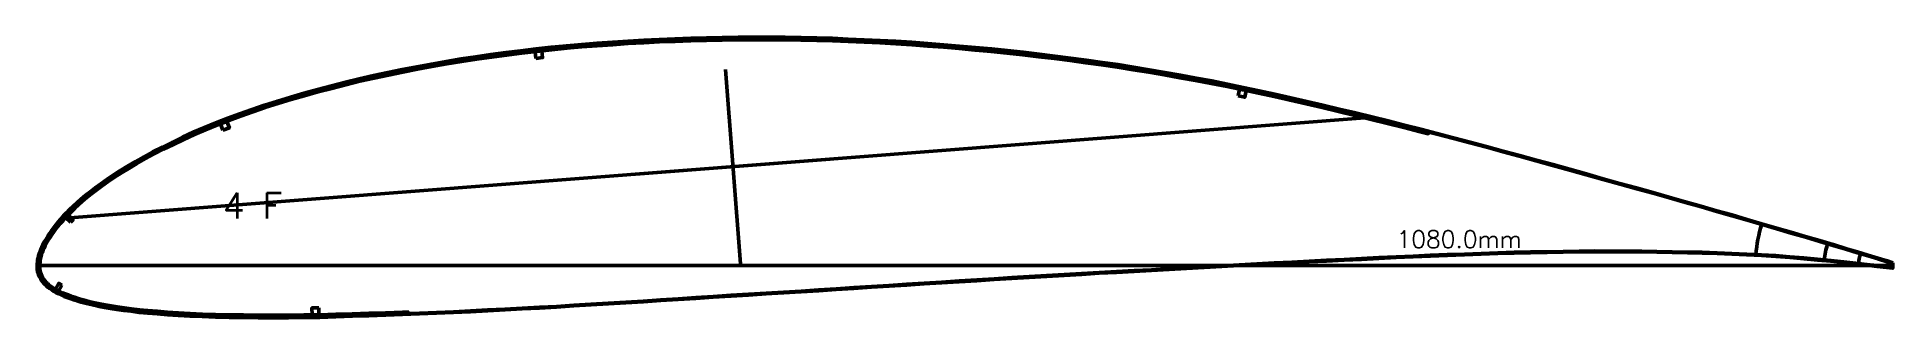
# Model space of a CAD drawing. Header units: metres. Extents: x -405 to 675, y -15418 to 133.
# Drawn here: x -405 to 675, y -630 to -467 of the extents above; entities that cross this region are included whole.
import ezdxf
from ezdxf.enums import TextEntityAlignment as Align

# ---------------------------------------------------------------- set-up
doc = ezdxf.new("R2010")
doc.units = ezdxf.units.M
for name, color, linetype, lineweight in [('FoilLayer', 7, 'Continuous', 50), ('RefFoilLayer', 7, 'Continuous', 50), ('StringerLayer', 7, 'Continuous', 50), ('SubLayer', 7, 'Continuous', 50), ('TextLayer', 7, 'Continuous', 50)]:
    doc.layers.add(name, color=color, linetype=linetype, lineweight=lineweight)
doc.styles.add('MSゴシック', font='romans')

msp = doc.modelspace()

# ---------------------------------------------------------------- texts
at = {"layer": 'TextLayer', "style": 'MSゴシック'}
msp.add_text('4 F', height=15, dxfattribs=at).set_placement((-297, -572.7))
msp.add_text('1080.0mm', height=10, dxfattribs=at).set_placement((459, -592.7), align=Align.BOTTOM_RIGHT)

# ---------------------------------------------------------------- linework, layer by layer
at = {"layer": 'FoilLayer'}
msp.add_lwpolyline([(674.9, -598.8), (671.6, -597.8), (666.3, -596.1), (660.5, -594.4), (654.2, -592.5), (647.4, -590.4), (640, -588.3), (632.2, -586), (624.1, -583.5), (615.7, -581.1), (607.2, -578.6), (598.7, -576.2), (590.1, -573.6), (581.3, -571.1), (572.4, -568.5), (563.4, -565.9), (554.2, -563.4), (544.8, -560.7), (535.3, -558), (525.7, -555.3), (516, -552.6), (506.2, -549.9), (496.5, -547.2), (486.8, -544.5), (477, -541.8), (467.3, -539.1), (457.6, -536.5), (448, -533.8), (438.4, -531.2), (428.8, -528.7), (419.2, -526.1), (409.6, -523.6), (404.9, -522.4), (404.6, -523.4), (399.8, -522.2), (390.3, -519.8), (380.8, -517.4), (371.3, -515), (361.9, -512.7), (352.4, -510.5), (342.9, -508.2), (333.6, -506), (324.2, -503.9), (315, -501.8), (305.8, -499.8), (296.6, -497.9), (287.5, -496), (278.3, -494.2), (269.2, -492.5), (260.1, -490.8), (251, -489.2), (241.9, -487.6), (232.8, -486.2), (223.7, -484.7), (214.5, -483.4), (205.4, -482.1), (196.2, -480.8), (187.1, -479.7), (177.9, -478.6), (168.7, -477.5), (159.5, -476.5), (150.2, -475.6), (141, -474.7), (131.7, -473.9), (122.5, -473.1), (113.2, -472.4), (104, -471.7), (94.7, -471.1), (85.5, -470.6), (76.3, -470.2), (67.1, -469.8), (57.9, -469.4), (48.7, -469.1), (39.5, -468.9), (30.4, -468.8), (21.2, -468.7), (12, -468.7), (2.9, -468.8), (-6.3, -468.9), (-15.4, -469.1), (-24.6, -469.3), (-33.7, -469.7), (-42.8, -470), (-51.9, -470.5), (-61, -471), (-70, -471.6), (-79, -472.2), (-87.9, -472.9), (-96.8, -473.7), (-105.6, -474.6), (-114.4, -475.5), (-123.2, -476.5), (-131.9, -477.6), (-140.6, -478.8), (-149.3, -480.1), (-158, -481.4), (-166.6, -482.8), (-175.2, -484.3), (-183.7, -485.9), (-192.2, -487.5), (-200.5, -489.3), (-208.9, -491.1), (-217.1, -492.9), (-225.3, -494.9), (-233.4, -497), (-241.4, -499.1), (-249.3, -501.3), (-257.1, -503.5), (-264.7, -505.8), (-272.2, -508.2), (-279.4, -510.6), (-286.6, -513.1), (-293.5, -515.7), (-300.4, -518.4), (-307, -521.1), (-313.4, -523.9), (-319.7, -526.7), (-325.7, -529.6), (-331.5, -532.4), (-337, -535.2), (-342.2, -538), (-347.1, -540.8), (-351.7, -543.5), (-355.9, -546.1), (-360, -548.7), (-363.7, -551.2), (-367.1, -553.6), (-370.3, -556), (-373.3, -558.3), (-376, -560.4), (-378.6, -562.6), (-380.9, -564.6), (-383, -566.6), (-385, -568.5), (-386.8, -570.3), (-388.5, -572.1), (-390.1, -573.9), (-391.5, -575.5), (-392.9, -577.2), (-394.1, -578.7), (-395.2, -580.3), (-396.3, -581.8), (-397.2, -583.2), (-398.1, -584.6), (-398.9, -586), (-399.7, -587.3), (-400.3, -588.6), (-400.9, -589.9), (-401.5, -591.1), (-401.9, -592.4), (-402.4, -593.5), (-402.7, -594.6), (-403, -595.8), (-403.2, -596.9), (-403.3, -598), (-403.5, -599), (-403.5, -600.1), (-403.5, -601), (-403.4, -602), (-403.3, -603), (-403, -604), (-402.7, -605), (-402.3, -605.9), (-401.8, -606.9), (-401.2, -607.8), (-400.5, -608.7), (-399.7, -609.6), (-398.8, -610.5), (-397.9, -611.3), (-396.8, -612.1), (-395.7, -612.9), (-394.5, -613.7), (-393.2, -614.4), (-391.8, -615.1), (-390.3, -615.8), (-388.7, -616.5), (-387, -617.1), (-385.2, -617.8), (-383.2, -618.4), (-381.2, -619.1), (-379, -619.7), (-376.7, -620.4), (-374.2, -621), (-371.5, -621.6), (-368.5, -622.2), (-365.4, -622.8), (-362, -623.4), (-358.4, -624), (-354.4, -624.6), (-350.2, -625.2), (-345.5, -625.7), (-340.5, -626.2), (-335, -626.6), (-329.1, -627.1), (-322.8, -627.5), (-316, -627.9), (-308.8, -628.2), (-301.2, -628.4), (-293.2, -628.6), (-284.9, -628.7), (-276.3, -628.8), (-267.6, -628.9), (-258.7, -628.9), (-249.7, -628.7), (-240.5, -628.6), (-231.1, -628.3), (-221.6, -628), (-212, -627.7), (-202.2, -627.4), (-192.4, -627), (-189.1, -626.9), (-189, -627.9), (-182.4, -627.7), (-172.5, -627.2), (-162.6, -626.8), (-152.7, -626.3), (-142.8, -625.8), (-132.8, -625.3), (-122.7, -624.8), (-112.7, -624.2), (-102.7, -623.7), (-92.7, -623.1), (-82.7, -622.5), (-72.6, -621.8), (-62.4, -621.2), (-52.3, -620.6), (-42.1, -619.9), (-31.9, -619.3), (-21.7, -618.6), (-11.5, -618), (-1.3, -617.3), (9, -616.7), (19.2, -616.1), (29.4, -615.4), (39.6, -614.8), (49.8, -614.1), (60.1, -613.5), (70.3, -612.8), (80.5, -612.2), (90.7, -611.6), (101, -610.9), (111.2, -610.3), (121.4, -609.6), (131.6, -608.9), (141.8, -608.3), (152, -607.7), (162.2, -607), (172.4, -606.4), (182.5, -605.8), (192.7, -605.2), (202.8, -604.6), (213, -604.1), (223.2, -603.5), (233.4, -602.9), (243.6, -602.4), (253.8, -601.8), (264, -601.3), (274.2, -600.7), (284.4, -600.1), (294.6, -599.6), (304.8, -599), (315, -598.5), (325.2, -598), (335.3, -597.4), (345.4, -596.9), (355.6, -596.4), (365.7, -595.9), (375.8, -595.4), (385.9, -594.9), (395.9, -594.5), (405.8, -594), (415.7, -593.6), (425.6, -593.3), (435.3, -592.9), (445, -592.6), (454.6, -592.3), (464.2, -592.1), (473.8, -592), (483.2, -591.8), (492.5, -591.6), (501.6, -591.5), (510.7, -591.6), (519.8, -591.6), (528.8, -591.7), (537.7, -591.8), (546.5, -592), (555.4, -592.2), (564.1, -592.3), (572.7, -592.5), (581.3, -592.9), (589.9, -593.3), (598.5, -593.8), (606.8, -594.2), (615, -594.9), (623.2, -595.6), (631.2, -596.3), (638.9, -597.1), (646.3, -597.8), (653.3, -598.6), (659.8, -599.3), (665.9, -600), (671.5, -600.7), (675, -601.2)], close=True, dxfattribs=at)
at = {"layer": 'RefFoilLayer'}
msp.add_lwpolyline([(675, -598.4), (671.7, -597.3), (666.4, -595.7), (660.6, -593.9), (654.4, -592), (647.5, -590), (640.2, -587.8), (632.4, -585.5), (624.2, -583.1), (615.8, -580.6), (607.4, -578.2), (598.8, -575.7), (590.2, -573.2), (581.4, -570.6), (572.5, -568.1), (563.5, -565.5), (554.3, -562.9), (544.9, -560.3), (535.4, -557.6), (525.8, -554.9), (516.1, -552.2), (506.4, -549.5), (496.6, -546.7), (486.9, -544), (477.2, -541.3), (467.5, -538.7), (457.8, -536), (448.1, -533.4), (438.5, -530.8), (428.9, -528.2), (419.3, -525.7), (409.7, -523.2), (400.2, -520.7), (390.7, -518.3), (381.2, -515.9), (371.7, -513.6), (362.2, -511.3), (352.7, -509), (343.3, -506.8), (333.9, -504.6), (324.6, -502.4), (315.3, -500.4), (306.1, -498.4), (296.9, -496.4), (287.8, -494.5), (278.6, -492.7), (269.5, -491), (260.4, -489.3), (251.3, -487.7), (242.1, -486.2), (233, -484.7), (223.9, -483.2), (214.8, -481.9), (205.6, -480.6), (196.4, -479.4), (187.3, -478.2), (178.1, -477.1), (168.9, -476), (159.6, -475), (150.4, -474.1), (141.1, -473.2), (131.8, -472.4), (122.6, -471.6), (113.3, -470.9), (104.1, -470.2), (94.8, -469.6), (85.6, -469.1), (76.4, -468.7), (67.1, -468.3), (57.9, -467.9), (48.7, -467.6), (39.6, -467.4), (30.4, -467.3), (21.2, -467.2), (12, -467.2), (2.9, -467.3), (-6.3, -467.4), (-15.5, -467.6), (-24.6, -467.8), (-33.8, -468.2), (-42.9, -468.5), (-52, -469), (-61.1, -469.5), (-70.1, -470.1), (-79.1, -470.7), (-88.1, -471.4), (-97, -472.2), (-105.8, -473.1), (-114.6, -474), (-123.4, -475.1), (-132.1, -476.2), (-140.9, -477.3), (-149.6, -478.6), (-158.2, -479.9), (-166.9, -481.4), (-175.5, -482.9), (-184, -484.4), (-192.5, -486.1), (-200.9, -487.8), (-209.2, -489.6), (-217.5, -491.5), (-225.6, -493.4), (-233.7, -495.5), (-241.8, -497.6), (-249.7, -499.8), (-257.5, -502.1), (-265.2, -504.4), (-272.6, -506.8), (-279.9, -509.2), (-287.1, -511.7), (-294.1, -514.4), (-300.9, -517), (-307.6, -519.8), (-314.1, -522.5), (-320.3, -525.4), (-326.3, -528.2), (-332.1, -531.1), (-337.7, -533.9), (-342.9, -536.7), (-347.8, -539.5), (-352.4, -542.2), (-356.8, -544.9), (-360.8, -547.5), (-364.5, -550), (-368, -552.4), (-371.3, -554.8), (-374.2, -557.1), (-377, -559.3), (-379.5, -561.4), (-381.9, -563.5), (-384.1, -565.5), (-386.1, -567.4), (-387.9, -569.3), (-389.6, -571.1), (-391.2, -572.9), (-392.7, -574.6), (-394, -576.2), (-395.3, -577.8), (-396.5, -579.4), (-397.5, -580.9), (-398.5, -582.4), (-399.4, -583.9), (-400.2, -585.3), (-401, -586.6), (-401.7, -588), (-402.3, -589.3), (-402.9, -590.6), (-403.3, -591.8), (-403.8, -593.1), (-404.2, -594.3), (-404.4, -595.5), (-404.7, -596.7), (-404.8, -597.8), (-405, -599), (-405, -600.1), (-405, -601.2), (-404.9, -602.3), (-404.7, -603.4), (-404.4, -604.5), (-404.1, -605.6), (-403.6, -606.6), (-403, -607.7), (-402.4, -608.7), (-401.6, -609.7), (-400.8, -610.7), (-399.8, -611.6), (-398.8, -612.5), (-397.7, -613.4), (-396.5, -614.2), (-395.2, -615), (-393.9, -615.8), (-392.4, -616.5), (-390.9, -617.2), (-389.2, -617.9), (-387.5, -618.6), (-385.7, -619.2), (-383.7, -619.9), (-381.6, -620.5), (-379.4, -621.2), (-377, -621.8), (-374.5, -622.4), (-371.8, -623.1), (-368.8, -623.7), (-365.7, -624.3), (-362.3, -624.9), (-358.6, -625.5), (-354.6, -626.1), (-350.3, -626.6), (-345.7, -627.2), (-340.6, -627.7), (-335.2, -628.1), (-329.2, -628.6), (-322.9, -629), (-316.1, -629.4), (-308.9, -629.7), (-301.2, -629.9), (-293.2, -630.1), (-284.9, -630.2), (-276.3, -630.3), (-267.6, -630.4), (-258.7, -630.4), (-249.7, -630.2), (-240.4, -630.1), (-231.1, -629.8), (-221.5, -629.5), (-211.9, -629.2), (-202.1, -628.9), (-192.3, -628.5), (-182.4, -628.1), (-172.5, -627.7), (-162.6, -627.3), (-152.7, -626.8), (-142.7, -626.3), (-132.7, -625.8), (-122.7, -625.2), (-112.7, -624.7), (-102.7, -624.1), (-92.7, -623.5), (-82.6, -622.9), (-72.5, -622.3), (-62.4, -621.6), (-52.2, -621), (-42.1, -620.4), (-31.9, -619.7), (-21.7, -619.1), (-11.5, -618.4), (-1.2, -617.8), (9, -617.2), (19.2, -616.5), (29.4, -615.9), (39.6, -615.2), (49.9, -614.6), (60.1, -613.9), (70.3, -613.3), (80.5, -612.6), (90.8, -612), (101, -611.4), (111.2, -610.7), (121.4, -610.1), (131.6, -609.4), (141.8, -608.8), (152, -608.1), (162.2, -607.5), (172.4, -606.9), (182.6, -606.3), (192.7, -605.7), (202.9, -605.1), (213, -604.5), (223.2, -604), (233.4, -603.4), (243.6, -602.8), (253.8, -602.3), (264, -601.7), (274.2, -601.1), (284.4, -600.6), (294.6, -600), (304.8, -599.5), (315, -598.9), (325.2, -598.4), (335.3, -597.9), (345.4, -597.4), (355.6, -596.9), (365.7, -596.4), (375.8, -595.9), (385.9, -595.4), (395.9, -594.9), (405.9, -594.5), (415.8, -594.1), (425.6, -593.7), (435.4, -593.4), (445, -593), (454.6, -592.8), (464.2, -592.6), (473.8, -592.4), (483.2, -592.2), (492.5, -592.1), (501.6, -592), (510.7, -592), (519.8, -592.1), (528.8, -592.1), (537.7, -592.2), (546.5, -592.4), (555.4, -592.6), (564.1, -592.8), (572.7, -593), (581.2, -593.3), (589.9, -593.8), (598.5, -594.2), (606.8, -594.7), (615, -595.3), (623.2, -596), (631.2, -596.8), (638.9, -597.5), (646.3, -598.3), (653.2, -599.1), (659.8, -599.8), (665.9, -600.5), (671.5, -601.2), (674.9, -601.6)], close=True, dxfattribs=at)
at = {"layer": 'StringerLayer'}
for points in [[(-114.8, -479.6), (-110.8, -479.1), (-111.3, -475.2), (-115.2, -475.6), (-114.8, -479.6)], [(293.9, -501.4), (297.8, -502.2), (298.6, -498.3), (294.7, -497.5), (293.9, -501.4)], [(-296.9, -521.3), (-293.1, -519.9), (-294.6, -516.2), (-298.3, -517.6), (-296.9, -521.3)], [(-385.5, -574.8), (-384.1, -573.3), (-387, -570.6), (-388.4, -572), (-385.5, -574.8)], [(-390.6, -611.3), (-392.4, -610.3), (-394.3, -613.8), (-392.6, -614.8), (-390.6, -611.3)], [(-241.1, -624.6), (-245.1, -624.6), (-245, -628.6), (-241, -628.6), (-241.1, -624.6)]]:
    msp.add_lwpolyline(points, dxfattribs=at)
at = {"layer": 'SubLayer'}
for p, q in [((-4.3, -486), (4.3, -599)), ((372.7, -513.8), (-391, -572.6)), ((-56.5, -546.9), (56.5, -538.2)), ((-405, -600), (675, -600))]:
    msp.add_line(p, q, dxfattribs=at)
for radius, start, end in [(80, 162.6467, 175.415), (40, 161.6099, 175.2814), (20, 159.753, 176.5634)]:
    msp.add_arc((675, -600), radius, start, end, dxfattribs=at)

msp.set_redraw_order([(e.dxf.handle, doc.entitydb.next_handle()) for e in msp.query("TEXT MTEXT ATTDEF DIMENSION ARC_DIMENSION")])  # texts and dimensions are drawn at this point

doc.saveas('drawing.dxf')
